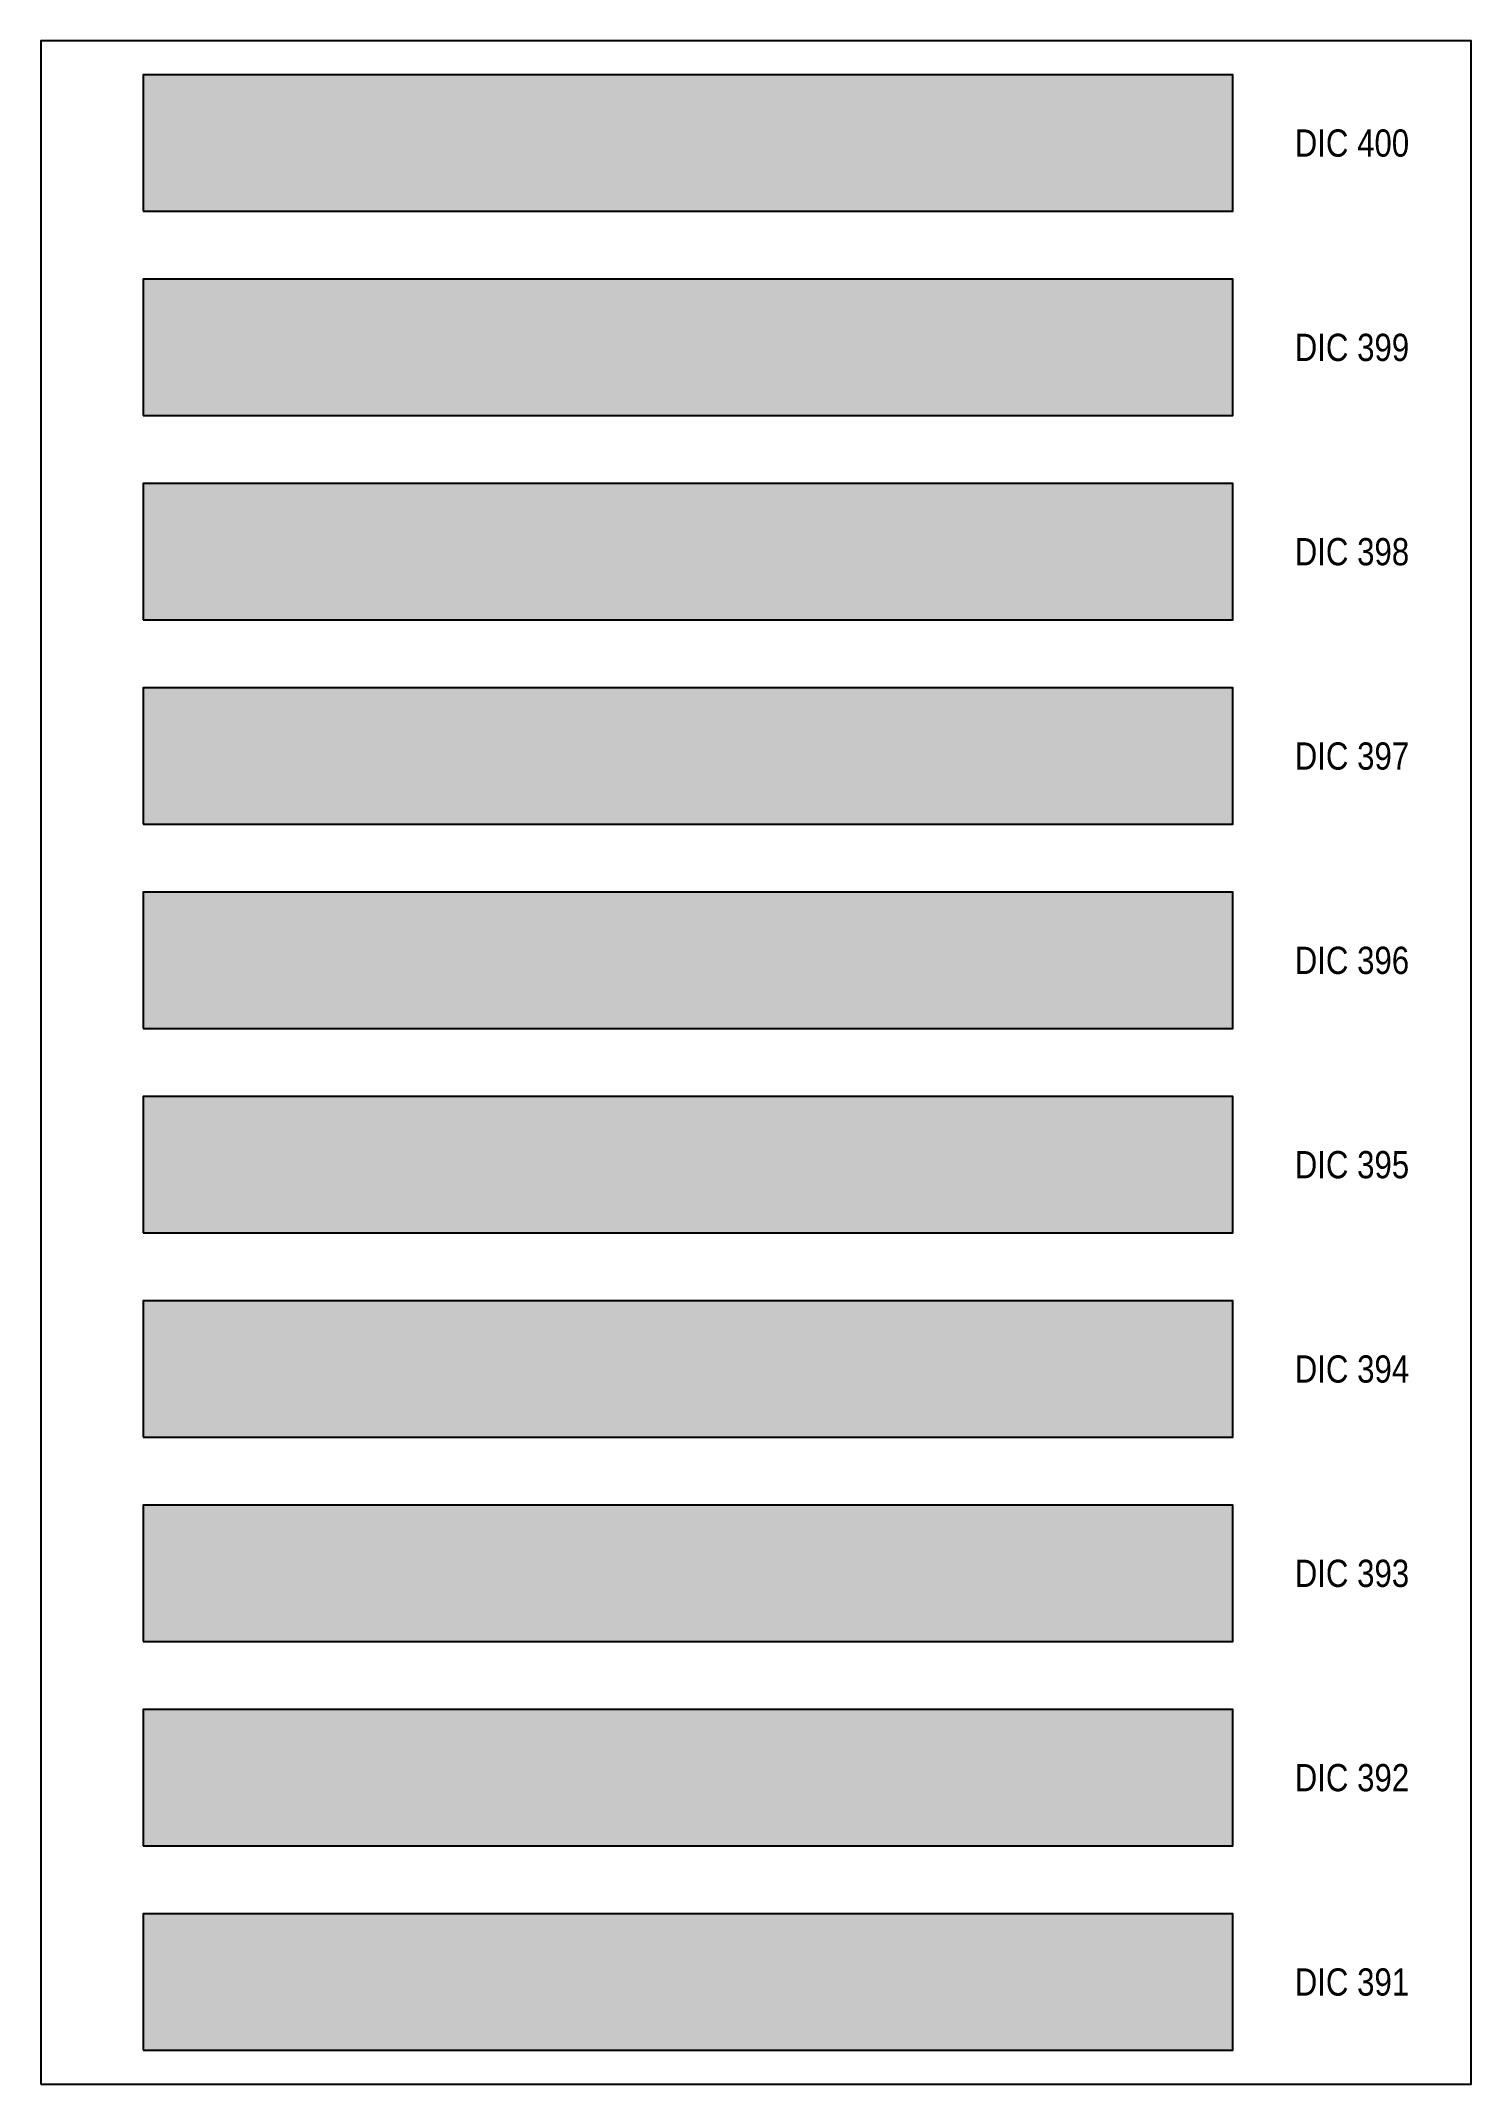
# Model space of a CAD drawing. Header units: millimetres. Extents: x -813692 to 807431, y 0 to 1813163.
# Drawn here: x 0 to 210, y 11700 to 12000 of the extents above; entities that cross this region are included whole.
import ezdxf
from ezdxf.enums import TextEntityAlignment as Align

# ---------------------------------------------------------------- set-up
doc = ezdxf.new("R2010")
doc.units = ezdxf.units.MM
doc.styles.get("Standard").update_dxf_attribs({"font": 'ARIALN.TTF'})

msp = doc.modelspace()

# ---------------------------------------------------------------- texts
at = {"layer": 'Defpoints', "color": 7, "ltscale": 100}
for s, p in [('DIC 400', (192.5, 11985)), ('DIC 399', (192.5, 11955)), ('DIC 398', (192.5, 11925)), ('DIC 397', (192.5, 11895)), ('DIC 396', (192.5, 11865)), ('DIC 395', (192.5, 11835)), ('DIC 394', (192.5, 11805)), ('DIC 393', (192.5, 11775)), ('DIC 392', (192.5, 11745)), ('DIC 391', (192.5, 11715))]:
    msp.add_text(s, height=4, dxfattribs=at).set_placement(p, align=Align.MIDDLE)

# ---------------------------------------------------------------- hatches: boundary and pattern name
at = {"layer": 'Defpoints', "ltscale": 100, "true_color": 0x4aa08b}
msp.add_hatch(color=125, dxfattribs=at).paths.add_polyline_path([(15, 11975), (175, 11975), (175, 11995), (15, 11995)])
at = {"layer": 'Defpoints', "ltscale": 100, "true_color": 0x78ae93}
msp.add_hatch(color=113, dxfattribs=at).paths.add_polyline_path([(15, 11945), (175, 11945), (175, 11965), (15, 11965)])
at = {"layer": 'Defpoints', "ltscale": 100, "true_color": 0x6ebb9c}
msp.add_hatch(color=113, dxfattribs=at).paths.add_polyline_path([(15, 11915), (175, 11915), (175, 11935), (15, 11935)])
at = {"layer": 'Defpoints', "ltscale": 100, "true_color": 0x6aaa97}
msp.add_hatch(color=113, dxfattribs=at).paths.add_polyline_path([(15, 11885), (175, 11885), (175, 11905), (15, 11905)])
at = {"layer": 'Defpoints', "ltscale": 100, "true_color": 0x207155}
msp.add_hatch(color=107, dxfattribs=at).paths.add_polyline_path([(15, 11855), (175, 11855), (175, 11875), (15, 11875)])
at = {"layer": 'Defpoints', "ltscale": 100, "true_color": 0x3e8f6b}
msp.add_hatch(color=127, dxfattribs=at).paths.add_polyline_path([(15, 11825), (175, 11825), (175, 11845), (15, 11845)])
at = {"layer": 'Defpoints', "ltscale": 100, "true_color": 0x56987a}
msp.add_hatch(color=115, dxfattribs=at).paths.add_polyline_path([(15, 11795), (175, 11795), (175, 11815), (15, 11815)])
at = {"layer": 'Defpoints', "ltscale": 100, "true_color": 0x3e674a}
msp.add_hatch(color=107, dxfattribs=at).paths.add_polyline_path([(15, 11765), (175, 11765), (175, 11785), (15, 11785)])
at = {"layer": 'Defpoints', "ltscale": 100, "true_color": 0x5f8161}
msp.add_hatch(color=105, dxfattribs=at).paths.add_polyline_path([(15, 11735), (175, 11735), (175, 11755), (15, 11755)])
at = {"layer": 'Defpoints', "ltscale": 100, "true_color": 0x677f63}
msp.add_hatch(color=85, dxfattribs=at).paths.add_polyline_path([(15, 11705), (175, 11705), (175, 11725), (15, 11725)])

# ---------------------------------------------------------------- linework, layer by layer
at = {"layer": 'Defpoints', "color": 7, "ltscale": 100}
msp.add_lwpolyline([(0, 11700), (210, 11700), (210, 12000), (0, 12000)], close=True, dxfattribs=at)
msp.add_lwpolyline([(0, 11700), (210, 11700), (210, 12000), (0, 12000)], close=True, dxfattribs=at)
at = {"layer": 'Defpoints', "color": 125, "ltscale": 100, "true_color": 0x4aa08b}
msp.add_lwpolyline([(15, 11975), (175, 11975), (175, 11995), (15, 11995)], close=True, dxfattribs=at)
at = {"layer": 'Defpoints', "color": 113, "ltscale": 100, "true_color": 0x78ae93}
msp.add_lwpolyline([(15, 11945), (175, 11945), (175, 11965), (15, 11965)], close=True, dxfattribs=at)
at = {"layer": 'Defpoints', "color": 113, "ltscale": 100, "true_color": 0x6ebb9c}
msp.add_lwpolyline([(15, 11915), (175, 11915), (175, 11935), (15, 11935)], close=True, dxfattribs=at)
at = {"layer": 'Defpoints', "color": 113, "ltscale": 100, "true_color": 0x6aaa97}
msp.add_lwpolyline([(15, 11885), (175, 11885), (175, 11905), (15, 11905)], close=True, dxfattribs=at)
at = {"layer": 'Defpoints', "color": 107, "ltscale": 100, "true_color": 0x207155}
msp.add_lwpolyline([(15, 11855), (175, 11855), (175, 11875), (15, 11875)], close=True, dxfattribs=at)
at = {"layer": 'Defpoints', "color": 127, "ltscale": 100, "true_color": 0x3e8f6b}
msp.add_lwpolyline([(15, 11825), (175, 11825), (175, 11845), (15, 11845)], close=True, dxfattribs=at)
at = {"layer": 'Defpoints', "color": 115, "ltscale": 100, "true_color": 0x56987a}
msp.add_lwpolyline([(15, 11795), (175, 11795), (175, 11815), (15, 11815)], close=True, dxfattribs=at)
at = {"layer": 'Defpoints', "color": 107, "ltscale": 100, "true_color": 0x3e674a}
msp.add_lwpolyline([(15, 11765), (175, 11765), (175, 11785), (15, 11785)], close=True, dxfattribs=at)
at = {"layer": 'Defpoints', "color": 105, "ltscale": 100, "true_color": 0x5f8161}
msp.add_lwpolyline([(15, 11735), (175, 11735), (175, 11755), (15, 11755)], close=True, dxfattribs=at)
at = {"layer": 'Defpoints', "color": 85, "ltscale": 100, "true_color": 0x677f63}
msp.add_lwpolyline([(15, 11705), (175, 11705), (175, 11725), (15, 11725)], close=True, dxfattribs=at)

msp.set_redraw_order([(e.dxf.handle, doc.entitydb.next_handle()) for e in msp.query("TEXT MTEXT ATTDEF DIMENSION ARC_DIMENSION")])  # texts and dimensions are drawn at this point

doc.saveas('drawing.dxf')
